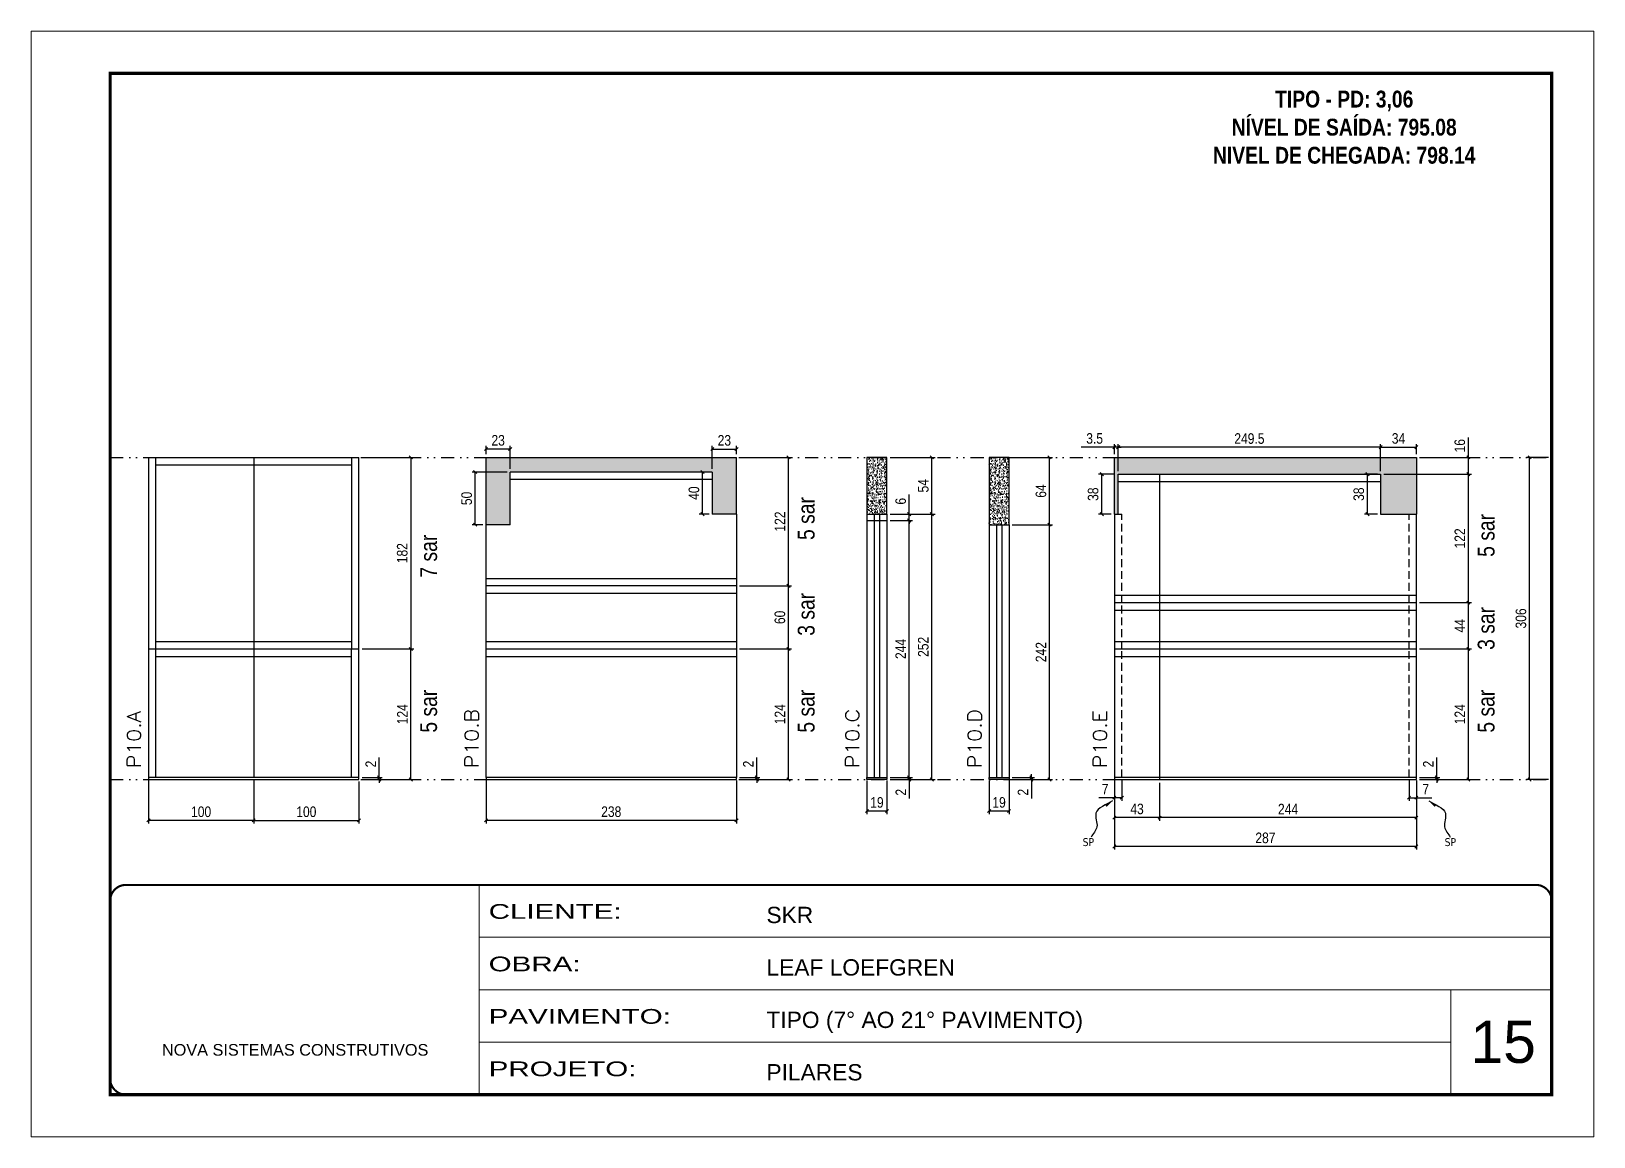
# Model space of a CAD drawing. Extents: x 14400 to 27878, y -21631 to 6985.
# Drawn here: x 17597 to 19082, y 2489 to 3539 of the extents above; entities that cross this region are included whole.
import ezdxf

# ---------------------------------------------------------------- set-up
doc = ezdxf.new("R2010")
doc.units = 0
for name, pattern in [('CONTINUO', [0]), ('DASHED', [0.75, 0.5, -0.25]), ('DIVIDE2', [0.625, 0.25, -0.125, 0, -0.125, 0, -0.125]), ('HIDDEN', [0.375, 0.25, -0.125])]:
    doc.linetypes.add(name, pattern=pattern)
for name, color, linetype, lineweight in [('CARIMBO', 255, 'Continuous', 9), ('Folhas', 255, 'Continuous', 9), ('SARRAFO DE PRESSAO', 251, 'DASHED', 9), ('Texto Seção', 7, 'Continuous', 15)]:
    doc.layers.add(name, color=color, linetype=linetype, lineweight=lineweight)
for name, color, linetype in [('COTA', 241, 'Continuous'), ('NOMENCLATURA', 7, 'Continuous'), ('Nível', 160, 'Continuous'), ('Painéis', 200, 'Continuous'), ('SARR_2.2x7', 40, 'Continuous'), ('Sarrafo de Pressão', 42, 'HIDDEN'), ('texto', 7, 'Continuous')]:
    doc.layers.add(name, color=color, linetype=linetype)
doc.styles.add('ARIAL', font='arial.ttf')
doc.styles.add('ARIAL_NARROW', font='ARIALN.TTF', dxfattribs={"height": 0.2})
doc.styles.add('COTA TECNICA', font='techl___.ttf', dxfattribs={"height": 10})
doc.styles.add('COTA TECNICA-50', font='techl___.ttf', dxfattribs={"height": 10})
doc.styles.add('REGUA-120', font='ROMANS.shx', dxfattribs={"height": 15})
doc.styles.add('ROMANC', font='techb___.ttf', dxfattribs={"height": 2.5})
doc.styles.get("Standard").update_dxf_attribs({"font": 'arial.ttf'})
doc.styles.add('Tecnologia', font='')
doc.styles.get('Tecnologia').set_extended_font_data('Forgotten Futurist')
doc.dimstyles.new('COTA PAINEL-50', dxfattribs={"dimtxt": 10, "dimasz": 3, "dimexe": 3, "dimexo": 3, "dimgap": 3, "dimtad": 1, "dimdec": 1, "dimzin": 12, "dimdsep": 46, "dimtxsty": 'COTA TECNICA-50', "dimblk1": 'OBLIQUE', "dimblk2": 'OBLIQUE', "dimsah": 1, "dimcen": 0.9, "dimclrd": 4, "dimclre": 4, "dimclrt": 240, "dimadec": 1, "dimazin": 3, "dimtfac": 1, "dimtdec": 1, "dimtmove": 0, "dimatfit": 3, "dimfxl": 1, "dimtolj": 1, "dimtzin": 12, "dimarcsym": 0})
doc.dimstyles.new('PAINEL', dxfattribs={"dimtxt": 10, "dimasz": 3, "dimexe": 3, "dimexo": 3, "dimgap": 3, "dimtad": 1, "dimdec": 1, "dimzin": 12, "dimdsep": 46, "dimtxsty": 'COTA TECNICA', "dimblk1": 'OBLIQUE', "dimblk2": 'OBLIQUE', "dimsah": 1, "dimcen": 0.9, "dimclrd": 4, "dimclre": 4, "dimclrt": 240, "dimadec": 1, "dimazin": 3, "dimtfac": 1, "dimtdec": 1, "dimtmove": 0, "dimatfit": 3, "dimfxl": 1, "dimtolj": 1, "dimtzin": 12, "dimarcsym": 0})
doc.dimstyles.get("Standard").update_dxf_attribs({"dimtxt": 0.18, "dimasz": 0.18, "dimexe": 0.18, "dimexo": 0.0625, "dimgap": 0.09, "dimtad": 0, "dimtih": 1, "dimtoh": 1, "dimdec": 4, "dimzin": 0, "dimdsep": 46, "dimtxsty": 'Standard', "dimcen": 0.09, "dimadec": 0, "dimazin": 0, "dimtfac": 1, "dimtdec": 4, "dimtofl": 0, "dimtmove": 0, "dimatfit": 3, "dimfxl": 1, "dimtolj": 1, "dimtzin": 0, "dimarcsym": 0})

msp = doc.modelspace()

# ---------------------------------------------------------------- texts
at = {"layer": 'CARIMBO', "style": 'ARIAL'}
msp.add_text('15', height=40, dxfattribs=at).set_placement((18964.828, 2559.146))
at = {"layer": 'NOMENCLATURA', "style": 'ARIAL_NARROW'}
for s, p in [('5 sar', (18341.452, 3055.804)), ('5 sar', (18987.663, 3039.804)), ('7 sar', (17982.609, 3020.069)), ('3 sar', (18341.452, 2964.804)), ('3 sar', (18987.663, 2951.424)), ('5 sar', (17982.609, 2872.804)), ('5 sar', (18341.452, 2872.804)), ('5 sar', (18987.663, 2872.804))]:
    msp.add_text(s, height=16, rotation=90, dxfattribs=at).set_placement(p)
at = {"layer": 'NOMENCLATURA', "color": 2, "insert": (18844.806, 3482.587), "char_height": 16, "attachment_point": 2, "style": 'ROMANC'}
msp.add_mtext_dynamic_manual_height_columns('TIPO - PD: 3,06\\PNÍVEL DE SAÍDA: 795.08\\PNIVEL DE CHEGADA: 798.14', width=432.35115, gutter_width=1, heights=[0], dxfattribs=at)
at = {"layer": 'texto', "color": 0, "char_height": 7.5, "attachment_point": 5}
for insert in [(18601.642, 2768.794), (18945.667, 2768.794)]:
    msp.add_mtext('{\\fTahoma|b0|i0|c0|p34;\\C4;SP}', dxfattribs=dict(at, insert=insert))
at = {"layer": 'Texto Seção', "style": 'REGUA-120', "width": 1.1}
for s, p in [('P10.A', (17701.116, 2839.049)), ('P10.B', (18021.96, 2839.049)), ('P10.C', (18383.945, 2839.049)), ('P10.D', (18500.055, 2839.049)), ('P10.E', (18619.17, 2839.049))]:
    msp.add_text(s, height=13, rotation=90, dxfattribs=at).set_placement(p)

# ---------------------------------------------------------------- blocks, each defined once
blk = doc.blocks.new('9999999999')
at = {"color": 30, "linetype": 'CONTINUO'}
for p, q in [((98564.6, 34230.2), (98564.6, 34429.4)), ((98564.6, 34379.6), (99584, 34379.6)), ((98564.6, 34329.8), (99488, 34329.8)), ((99584, 34329.8), (99488, 34329.8)), ((99488, 34329.8), (99488, 34230.2)), ((98564.6, 34280), (99488, 34280))]:
    blk.add_line(p, q, dxfattribs=at)
at = {"color": 30, "linetype": 'CONTINUO', "const_width": 2}
blk.add_lwpolyline([(99584, 34230.2), (99584, 34414.4, 0.414214), (99569, 34429.4), (98229, 34429.4, 0.414214), (98214, 34414.4), (98214, 34245.2, 0.414214), (98229, 34230.2), (99584, 34230.2)], format="xyb", dxfattribs=at)
at = {"layer": 'Folhas'}
blk.add_lwpolyline([(98139, 34190.2), (99624, 34190.2), (99624, 35240.2), (98139, 35240.2)], close=True, dxfattribs=at)
at = {"layer": 'Folhas', "color": 30, "const_width": 3}
blk.add_lwpolyline([(98214, 34230.2), (99584, 34230.2), (99584, 35200.2), (98214, 35200.2)], close=True, dxfattribs=at)
at = {"color": 7, "linetype": 'Continuous', "ltscale": 5, "style": 'ARIAL'}
for s, height, p in [('SKR', 15.48, (98837.7, 34393.1)), ('LEAF LOEFGREN', 15.483, (98837.7, 34343.3)), ('TIPO (7° AO 21° PAVIMENTO)', 15.483, (98837.7, 34293.5)), ('NOVA SISTEMAS CONSTRUTIVOS', 11.059, (98263.2, 34267.2)), ('PILARES', 15.48, (98837.7, 34243.7))]:
    blk.add_text(s, height=height, dxfattribs=at).set_placement(p)
at = {"layer": 'Folhas', "color": 7, "style": 'Tecnologia', "width": 1.5}
for s, p in [('CLIENTE:', (98573.7, 34397.2)), ('OBRA:', (98573.7, 34347.3)), ('PAVIMENTO:', (98573.7, 34297.5)), ('PROJETO:', (98573.7, 34247.7))]:
    blk.add_text(s, height=14, dxfattribs=at).set_placement(p)
blk = doc.blocks.new('_Oblique')
at = {"color": 0, "linetype": 'ByBlock', "lineweight": -2}
blk.add_line((-0.5, -0.5), (0.5, 0.5), dxfattribs=at)
blk = doc.blocks.new('*D1522')
at = {"layer": 'COTA', "color": 4, "lineweight": -2, "transparency": 16777216}
for p, q in [((17708.4, 2827.3), (17708.4, 2786.5)), ((17808.4, 2827.3), (17808.4, 2786.5)), ((17808.4, 2789.5), (17708.4, 2789.5))]:
    blk.add_line(p, q, dxfattribs=at)
at = {"layer": 'Defpoints', "color": 0, "transparency": 16777216}
for p in [(17708.4, 2830.3), (17808.4, 2830.3), (17708.4, 2789.5)]:
    blk.add_point(p, dxfattribs=at)
at = {"layer": 'COTA', "color": 4, "lineweight": -2, "transparency": 16777216, "xscale": 3, "yscale": 3, "zscale": 3, "rotation": 180}
blk.add_blockref('_Oblique', (17708.4, 2789.5), dxfattribs=at)
at = {"layer": 'COTA', "color": 4, "lineweight": -2, "transparency": 16777216, "xscale": 3, "yscale": 3, "zscale": 3}
blk.add_blockref('_Oblique', (17808.4, 2789.5), dxfattribs=at)
at = {"layer": 'COTA', "color": 240, "transparency": 16777216, "insert": (17758.4, 2797.6), "char_height": 10, "attachment_point": 5, "style": 'COTA TECNICA'}
blk.add_mtext('\\A1;100', dxfattribs=at)
blk = doc.blocks.new('*D1523')
at = {"layer": 'COTA', "color": 4, "lineweight": -2, "transparency": 16777216}
for p, q in [((17927.6, 2830.3), (17927.6, 2849.1)), ((17911.4, 2830.3), (17930.6, 2830.3)), ((17911.4, 2828.3), (17930.6, 2828.3)), ((17927.6, 2828.3), (17927.6, 2830.3)), ((17927.6, 2828.3), (17927.6, 2825.3))]:
    blk.add_line(p, q, dxfattribs=at)
at = {"layer": 'Defpoints', "color": 0, "transparency": 16777216}
for p in [(17908.4, 2830.3), (17908.4, 2828.3), (17927.6, 2828.3)]:
    blk.add_point(p, dxfattribs=at)
at = {"layer": 'COTA', "color": 4, "lineweight": -2, "transparency": 16777216, "xscale": 3, "yscale": 3, "zscale": 3}
for p, rotation in [((17927.6, 2830.3), 270), ((17927.6, 2828.3), 90)]:
    blk.add_blockref('_Oblique', p, dxfattribs=dict(at, rotation=rotation))
at = {"layer": 'COTA', "color": 240, "transparency": 16777216, "insert": (17919.6, 2843), "char_height": 10, "attachment_point": 5, "rotation": 90, "style": 'COTA TECNICA-50'}
blk.add_mtext('\\A1;2', dxfattribs=at)
blk = doc.blocks.new('*D1524')
at = {"layer": 'COTA', "color": 4, "linetype": 'ByBlock', "lineweight": -2, "transparency": 16777216}
for p, q in [((17911.4, 2952.3), (17960.7, 2952.3)), ((17957.7, 2828.3), (17957.7, 2952.3)), ((17911.4, 2828.3), (17960.7, 2828.3))]:
    blk.add_line(p, q, dxfattribs=at)
at = {"layer": 'Defpoints', "color": 0, "linetype": 'ByBlock', "transparency": 16777216}
for p in [(17908.4, 2952.3), (17957.7, 2952.3), (17908.4, 2828.3)]:
    blk.add_point(p, dxfattribs=at)
at = {"layer": 'COTA', "color": 4, "linetype": 'ByBlock', "lineweight": -2, "transparency": 16777216, "xscale": 3, "yscale": 3, "zscale": 3}
for p, rotation in [((17957.7, 2952.3), 90), ((17957.7, 2828.3), 270)]:
    blk.add_blockref('_Oblique', p, dxfattribs=dict(at, rotation=rotation))
at = {"layer": 'COTA', "color": 240, "linetype": 'ByBlock', "transparency": 16777216, "insert": (17949.7, 2890.3), "char_height": 10, "attachment_point": 5, "rotation": 90, "style": 'COTA TECNICA'}
blk.add_mtext('\\A1;124', dxfattribs=at)
blk = doc.blocks.new('*D1525')
at = {"layer": 'COTA', "color": 4, "lineweight": -2, "transparency": 16777216}
for p, q in [((18029.2, 2827.3), (18029.2, 2786.5)), ((18267.2, 2827.3), (18267.2, 2786.5)), ((18267.2, 2789.5), (18029.2, 2789.5))]:
    blk.add_line(p, q, dxfattribs=at)
at = {"layer": 'Defpoints', "color": 0, "transparency": 16777216}
for p in [(18029.2, 2830.3), (18267.2, 2830.3), (18029.2, 2789.5)]:
    blk.add_point(p, dxfattribs=at)
at = {"layer": 'COTA', "color": 4, "lineweight": -2, "transparency": 16777216, "xscale": 3, "yscale": 3, "zscale": 3, "rotation": 180}
blk.add_blockref('_Oblique', (18029.2, 2789.5), dxfattribs=at)
at = {"layer": 'COTA', "color": 4, "lineweight": -2, "transparency": 16777216, "xscale": 3, "yscale": 3, "zscale": 3}
blk.add_blockref('_Oblique', (18267.2, 2789.5), dxfattribs=at)
at = {"layer": 'COTA', "color": 240, "transparency": 16777216, "insert": (18148.2, 2797.7), "char_height": 10, "attachment_point": 5, "style": 'COTA TECNICA'}
blk.add_mtext('\\A1;238', dxfattribs=at)
blk = doc.blocks.new('*D1526')
at = {"layer": 'COTA', "color": 4, "lineweight": -2, "transparency": 16777216}
for p, q in [((18286.5, 2830.3), (18286.5, 2849.1)), ((18270.2, 2830.3), (18289.5, 2830.3)), ((18270.2, 2828.3), (18289.5, 2828.3)), ((18286.5, 2828.3), (18286.5, 2830.3)), ((18286.5, 2828.3), (18286.5, 2825.3))]:
    blk.add_line(p, q, dxfattribs=at)
at = {"layer": 'Defpoints', "color": 0, "transparency": 16777216}
for p in [(18267.2, 2830.3), (18267.2, 2828.3), (18286.5, 2828.3)]:
    blk.add_point(p, dxfattribs=at)
at = {"layer": 'COTA', "color": 4, "lineweight": -2, "transparency": 16777216, "xscale": 3, "yscale": 3, "zscale": 3}
for p, rotation in [((18286.5, 2830.3), 270), ((18286.5, 2828.3), 90)]:
    blk.add_blockref('_Oblique', p, dxfattribs=dict(at, rotation=rotation))
at = {"layer": 'COTA', "color": 240, "transparency": 16777216, "insert": (18278.5, 2843), "char_height": 10, "attachment_point": 5, "rotation": 90, "style": 'COTA TECNICA-50'}
blk.add_mtext('\\A1;2', dxfattribs=at)
blk = doc.blocks.new('*D1527')
at = {"layer": 'COTA', "color": 4, "linetype": 'ByBlock', "lineweight": -2, "transparency": 16777216}
for p, q in [((18270.2, 2952.3), (18319.6, 2952.3)), ((18316.6, 2828.3), (18316.6, 2952.3)), ((18270.2, 2828.3), (18319.6, 2828.3))]:
    blk.add_line(p, q, dxfattribs=at)
at = {"layer": 'Defpoints', "color": 0, "linetype": 'ByBlock', "transparency": 16777216}
for p in [(18267.2, 2952.3), (18316.6, 2952.3), (18267.2, 2828.3)]:
    blk.add_point(p, dxfattribs=at)
at = {"layer": 'COTA', "color": 4, "linetype": 'ByBlock', "lineweight": -2, "transparency": 16777216, "xscale": 3, "yscale": 3, "zscale": 3}
for p, rotation in [((18316.6, 2952.3), 90), ((18316.6, 2828.3), 270)]:
    blk.add_blockref('_Oblique', p, dxfattribs=dict(at, rotation=rotation))
at = {"layer": 'COTA', "color": 240, "linetype": 'ByBlock', "transparency": 16777216, "insert": (18308.5, 2890.3), "char_height": 10, "attachment_point": 5, "rotation": 90, "style": 'COTA TECNICA'}
blk.add_mtext('\\A1;124', dxfattribs=at)
blk = doc.blocks.new('*D1528')
at = {"layer": 'COTA', "color": 4, "lineweight": -2, "transparency": 16777216}
for p, q in [((17808.4, 2827.3), (17808.4, 2786.5)), ((17908.4, 2826.3), (17908.4, 2786.5)), ((17808.4, 2789.5), (17908.4, 2789.5))]:
    blk.add_line(p, q, dxfattribs=at)
at = {"layer": 'Defpoints', "color": 0, "transparency": 16777216}
for p in [(17808.4, 2830.3), (17908.4, 2829.3), (17908.4, 2789.5)]:
    blk.add_point(p, dxfattribs=at)
at = {"layer": 'COTA', "color": 4, "lineweight": -2, "transparency": 16777216, "xscale": 3, "yscale": 3, "zscale": 3, "rotation": 180}
blk.add_blockref('_Oblique', (17808.4, 2789.5), dxfattribs=at)
at = {"layer": 'COTA', "color": 4, "lineweight": -2, "transparency": 16777216, "xscale": 3, "yscale": 3, "zscale": 3}
blk.add_blockref('_Oblique', (17908.4, 2789.5), dxfattribs=at)
at = {"layer": 'COTA', "color": 240, "transparency": 16777216, "insert": (17858.4, 2797.6), "char_height": 10, "attachment_point": 5, "style": 'COTA TECNICA'}
blk.add_mtext('\\A1;100', dxfattribs=at)
blk = doc.blocks.new('*D1529')
at = {"layer": 'COTA', "color": 4, "lineweight": -2, "transparency": 16777216}
for p, q in [((17911.4, 3134.3), (17960.7, 3134.3)), ((17957.7, 3134.3), (17957.7, 2952.3)), ((17911.4, 2952.3), (17960.7, 2952.3))]:
    blk.add_line(p, q, dxfattribs=at)
at = {"layer": 'Defpoints', "color": 0, "transparency": 16777216}
for p in [(17908.4, 3134.3), (17908.4, 2952.3), (17957.7, 2952.3)]:
    blk.add_point(p, dxfattribs=at)
at = {"layer": 'COTA', "color": 4, "lineweight": -2, "transparency": 16777216, "xscale": 3, "yscale": 3, "zscale": 3}
for p, rotation in [((17957.7, 3134.3), 90), ((17957.7, 2952.3), 270)]:
    blk.add_blockref('_Oblique', p, dxfattribs=dict(at, rotation=rotation))
at = {"layer": 'COTA', "color": 240, "transparency": 16777216, "insert": (17949.6, 3043.3), "char_height": 10, "attachment_point": 5, "rotation": 90, "style": 'COTA TECNICA'}
blk.add_mtext('\\A1;182', dxfattribs=at)
blk = doc.blocks.new('*D1530')
at = {"layer": 'COTA', "color": 4, "lineweight": -2, "transparency": 16777216}
for p, q in [((18626.4, 2827.3), (18626.4, 2761.7)), ((18913.4, 2827.3), (18913.4, 2761.7)), ((18913.4, 2764.7), (18626.4, 2764.7))]:
    blk.add_line(p, q, dxfattribs=at)
at = {"layer": 'Defpoints', "color": 0, "transparency": 16777216}
for p in [(18626.4, 2830.3), (18913.4, 2830.3), (18626.4, 2764.7)]:
    blk.add_point(p, dxfattribs=at)
at = {"layer": 'COTA', "color": 4, "lineweight": -2, "transparency": 16777216, "xscale": 3, "yscale": 3, "zscale": 3, "rotation": 180}
blk.add_blockref('_Oblique', (18626.4, 2764.7), dxfattribs=at)
at = {"layer": 'COTA', "color": 4, "lineweight": -2, "transparency": 16777216, "xscale": 3, "yscale": 3, "zscale": 3}
blk.add_blockref('_Oblique', (18913.4, 2764.7), dxfattribs=at)
at = {"layer": 'COTA', "color": 240, "transparency": 16777216, "insert": (18769.9, 2772.8), "char_height": 10, "attachment_point": 5, "style": 'COTA TECNICA'}
blk.add_mtext('\\A1;287', dxfattribs=at)
blk = doc.blocks.new('*D1531')
at = {"layer": 'COTA', "color": 4, "lineweight": -2, "transparency": 16777216}
for p, q in [((18906.4, 2827.3), (18906.4, 2808)), ((18913.4, 2825.3), (18913.4, 2808)), ((18906.4, 2811), (18913.4, 2811)), ((18913.4, 2811), (18928.2, 2811))]:
    blk.add_line(p, q, dxfattribs=at)
at = {"layer": 'Defpoints', "color": 0, "transparency": 16777216}
for p in [(18906.4, 2830.3), (18913.4, 2828.3), (18913.4, 2811)]:
    blk.add_point(p, dxfattribs=at)
at = {"layer": 'COTA', "color": 4, "lineweight": -2, "transparency": 16777216, "xscale": 3, "yscale": 3, "zscale": 3, "rotation": 180}
blk.add_blockref('_Oblique', (18906.4, 2811), dxfattribs=at)
at = {"layer": 'COTA', "color": 4, "lineweight": -2, "transparency": 16777216, "xscale": 3, "yscale": 3, "zscale": 3}
blk.add_blockref('_Oblique', (18913.4, 2811), dxfattribs=at)
at = {"layer": 'COTA', "color": 240, "transparency": 16777216, "insert": (18922.3, 2819.1), "char_height": 10, "attachment_point": 5, "style": 'COTA TECNICA-50'}
blk.add_mtext('\\A1;7', dxfattribs=at)
blk = doc.blocks.new('*D1532')
at = {"layer": 'COTA', "color": 4, "lineweight": -2, "transparency": 16777216}
for p, q in [((18626.4, 2825.3), (18626.4, 2808)), ((18633.4, 2827.3), (18633.4, 2808)), ((18626.4, 2811), (18611.7, 2811)), ((18633.4, 2811), (18626.4, 2811))]:
    blk.add_line(p, q, dxfattribs=at)
at = {"layer": 'Defpoints', "color": 0, "transparency": 16777216}
for p in [(18626.4, 2828.3), (18633.4, 2830.3), (18626.4, 2811)]:
    blk.add_point(p, dxfattribs=at)
at = {"layer": 'COTA', "color": 4, "lineweight": -2, "transparency": 16777216, "xscale": 3, "yscale": 3, "zscale": 3, "rotation": 180}
blk.add_blockref('_Oblique', (18626.4, 2811), dxfattribs=at)
at = {"layer": 'COTA', "color": 4, "lineweight": -2, "transparency": 16777216, "xscale": 3, "yscale": 3, "zscale": 3}
blk.add_blockref('_Oblique', (18633.4, 2811), dxfattribs=at)
at = {"layer": 'COTA', "color": 240, "transparency": 16777216, "insert": (18617.6, 2819.1), "char_height": 10, "attachment_point": 5, "style": 'COTA TECNICA-50'}
blk.add_mtext('\\A1;7', dxfattribs=at)
blk = doc.blocks.new('*D1533')
at = {"layer": 'COTA', "color": 4, "lineweight": -2, "transparency": 16777216}
for p, q in [((18932.7, 2830.3), (18932.7, 2849.1)), ((18916.4, 2830.3), (18935.7, 2830.3)), ((18916.4, 2828.3), (18935.7, 2828.3)), ((18932.7, 2828.3), (18932.7, 2830.3)), ((18932.7, 2828.3), (18932.7, 2825.3))]:
    blk.add_line(p, q, dxfattribs=at)
at = {"layer": 'Defpoints', "color": 0, "transparency": 16777216}
for p in [(18913.4, 2830.3), (18913.4, 2828.3), (18932.7, 2828.3)]:
    blk.add_point(p, dxfattribs=at)
at = {"layer": 'COTA', "color": 4, "lineweight": -2, "transparency": 16777216, "xscale": 3, "yscale": 3, "zscale": 3}
for p, rotation in [((18932.7, 2830.3), 270), ((18932.7, 2828.3), 90)]:
    blk.add_blockref('_Oblique', p, dxfattribs=dict(at, rotation=rotation))
at = {"layer": 'COTA', "color": 240, "transparency": 16777216, "insert": (18924.7, 2843), "char_height": 10, "attachment_point": 5, "rotation": 90, "style": 'COTA TECNICA-50'}
blk.add_mtext('\\A1;2', dxfattribs=at)
blk = doc.blocks.new('*D1534')
at = {"layer": 'COTA', "color": 4, "linetype": 'ByBlock', "lineweight": -2, "transparency": 16777216}
for p, q in [((18916.4, 2952.3), (18965.8, 2952.3)), ((18962.8, 2828.3), (18962.8, 2952.3)), ((18916.4, 2828.3), (18965.8, 2828.3))]:
    blk.add_line(p, q, dxfattribs=at)
at = {"layer": 'Defpoints', "color": 0, "linetype": 'ByBlock', "transparency": 16777216}
for p in [(18913.4, 2952.3), (18962.8, 2952.3), (18913.4, 2828.3)]:
    blk.add_point(p, dxfattribs=at)
at = {"layer": 'COTA', "color": 4, "linetype": 'ByBlock', "lineweight": -2, "transparency": 16777216, "xscale": 3, "yscale": 3, "zscale": 3}
for p, rotation in [((18962.8, 2952.3), 90), ((18962.8, 2828.3), 270)]:
    blk.add_blockref('_Oblique', p, dxfattribs=dict(at, rotation=rotation))
at = {"layer": 'COTA', "color": 240, "linetype": 'ByBlock', "transparency": 16777216, "insert": (18954.7, 2890.3), "char_height": 10, "attachment_point": 5, "rotation": 90, "style": 'COTA TECNICA'}
blk.add_mtext('\\A1;124', dxfattribs=at)
blk = doc.blocks.new('*D1535')
at = {"layer": 'COTA', "color": 4, "lineweight": -2, "transparency": 16777216}
for p, q in [((18626.4, 2825.3), (18626.4, 2789.1)), ((18669.4, 2825.3), (18669.4, 2789.1)), ((18669.4, 2792.1), (18626.4, 2792.1))]:
    blk.add_line(p, q, dxfattribs=at)
at = {"layer": 'Defpoints', "color": 0, "transparency": 16777216}
for p in [(18626.4, 2828.3), (18669.4, 2828.3), (18626.4, 2792.1)]:
    blk.add_point(p, dxfattribs=at)
at = {"layer": 'COTA', "color": 4, "lineweight": -2, "transparency": 16777216, "xscale": 3, "yscale": 3, "zscale": 3, "rotation": 180}
blk.add_blockref('_Oblique', (18626.4, 2792.1), dxfattribs=at)
at = {"layer": 'COTA', "color": 4, "lineweight": -2, "transparency": 16777216, "xscale": 3, "yscale": 3, "zscale": 3}
blk.add_blockref('_Oblique', (18669.4, 2792.1), dxfattribs=at)
at = {"layer": 'COTA', "color": 240, "transparency": 16777216, "insert": (18647.9, 2800.3), "char_height": 10, "attachment_point": 5, "style": 'COTA TECNICA'}
blk.add_mtext('\\A1;43', dxfattribs=at)
blk = doc.blocks.new('*D1536')
at = {"layer": 'COTA', "color": 4, "lineweight": -2, "transparency": 16777216}
for p, q in [((18669.4, 2825.3), (18669.4, 2789.1)), ((18913.4, 2825.3), (18913.4, 2789.1)), ((18913.4, 2792.1), (18669.4, 2792.1))]:
    blk.add_line(p, q, dxfattribs=at)
at = {"layer": 'Defpoints', "color": 0, "transparency": 16777216}
for p in [(18669.4, 2828.3), (18913.4, 2828.3), (18669.4, 2792.1)]:
    blk.add_point(p, dxfattribs=at)
at = {"layer": 'COTA', "color": 4, "lineweight": -2, "transparency": 16777216, "xscale": 3, "yscale": 3, "zscale": 3, "rotation": 180}
blk.add_blockref('_Oblique', (18669.4, 2792.1), dxfattribs=at)
at = {"layer": 'COTA', "color": 4, "lineweight": -2, "transparency": 16777216, "xscale": 3, "yscale": 3, "zscale": 3}
blk.add_blockref('_Oblique', (18913.4, 2792.1), dxfattribs=at)
at = {"layer": 'COTA', "color": 240, "transparency": 16777216, "insert": (18791.4, 2800.2), "char_height": 10, "attachment_point": 5, "style": 'COTA TECNICA'}
blk.add_mtext('\\A1;244', dxfattribs=at)
blk = doc.blocks.new('*D1543')
at = {"layer": 'COTA', "color": 4, "lineweight": -2, "transparency": 16777216}
for p, q in [((18270.2, 3012.3), (18319.6, 3012.3)), ((18316.6, 2952.3), (18316.6, 3012.3)), ((18270.2, 2952.3), (18319.6, 2952.3))]:
    blk.add_line(p, q, dxfattribs=at)
at = {"layer": 'Defpoints', "color": 0, "transparency": 16777216}
for p in [(18267.2, 3012.3), (18316.6, 3012.3), (18267.2, 2952.3)]:
    blk.add_point(p, dxfattribs=at)
at = {"layer": 'COTA', "color": 4, "lineweight": -2, "transparency": 16777216, "xscale": 3, "yscale": 3, "zscale": 3}
for p, rotation in [((18316.6, 3012.3), 90), ((18316.6, 2952.3), 270)]:
    blk.add_blockref('_Oblique', p, dxfattribs=dict(at, rotation=rotation))
at = {"layer": 'COTA', "color": 240, "transparency": 16777216, "insert": (18308.5, 2982.3), "char_height": 10, "attachment_point": 5, "rotation": 90, "style": 'COTA TECNICA'}
blk.add_mtext('\\A1;60', dxfattribs=at)
blk = doc.blocks.new('*D1544')
at = {"layer": 'COTA', "color": 4, "lineweight": -2, "transparency": 16777216}
for p, q in [((18270.2, 3134.3), (18319.6, 3134.3)), ((18316.6, 3012.3), (18316.6, 3134.3)), ((18270.2, 3012.3), (18319.6, 3012.3))]:
    blk.add_line(p, q, dxfattribs=at)
at = {"layer": 'Defpoints', "color": 0, "transparency": 16777216}
for p in [(18267.2, 3134.3), (18316.6, 3134.3), (18267.2, 3012.3)]:
    blk.add_point(p, dxfattribs=at)
at = {"layer": 'COTA', "color": 4, "lineweight": -2, "transparency": 16777216, "xscale": 3, "yscale": 3, "zscale": 3}
for p, rotation in [((18316.6, 3134.3), 90), ((18316.6, 3012.3), 270)]:
    blk.add_blockref('_Oblique', p, dxfattribs=dict(at, rotation=rotation))
at = {"layer": 'COTA', "color": 240, "transparency": 16777216, "insert": (18308.5, 3073.3), "char_height": 10, "attachment_point": 5, "rotation": 90, "style": 'COTA TECNICA'}
blk.add_mtext('\\A1;122', dxfattribs=at)
blk = doc.blocks.new('*D1537')
at = {"layer": 'COTA', "color": 4, "lineweight": -2, "transparency": 16777216}
for p, q in [((18391.2, 2827.3), (18391.2, 2795.4)), ((18410.2, 2827.3), (18410.2, 2795.4)), ((18391.2, 2798.4), (18410.2, 2798.4))]:
    blk.add_line(p, q, dxfattribs=at)
at = {"layer": 'Defpoints', "color": 0, "transparency": 16777216}
for p in [(18391.2, 2830.3), (18410.2, 2830.3), (18410.2, 2798.4)]:
    blk.add_point(p, dxfattribs=at)
at = {"layer": 'COTA', "color": 4, "lineweight": -2, "transparency": 16777216, "xscale": 3, "yscale": 3, "zscale": 3, "rotation": 180}
blk.add_blockref('_Oblique', (18391.2, 2798.4), dxfattribs=at)
at = {"layer": 'COTA', "color": 4, "lineweight": -2, "transparency": 16777216, "xscale": 3, "yscale": 3, "zscale": 3}
blk.add_blockref('_Oblique', (18410.2, 2798.4), dxfattribs=at)
at = {"layer": 'COTA', "color": 240, "transparency": 16777216, "insert": (18400.7, 2806.5), "char_height": 10, "attachment_point": 5, "style": 'COTA TECNICA'}
blk.add_mtext('\\A1;19', dxfattribs=at)
blk = doc.blocks.new('*D1538')
at = {"layer": 'COTA', "color": 4, "lineweight": -2, "transparency": 16777216}
for p, q in [((18413.2, 2830.3), (18434.4, 2830.3)), ((18413.2, 2828.3), (18434.4, 2828.3)), ((18431.4, 2830.3), (18431.4, 2833.3)), ((18431.4, 2830.3), (18431.4, 2828.3)), ((18431.4, 2828.3), (18431.4, 2810.2))]:
    blk.add_line(p, q, dxfattribs=at)
at = {"layer": 'Defpoints', "color": 0, "transparency": 16777216}
for p in [(18410.2, 2830.3), (18410.2, 2828.3), (18431.4, 2830.3)]:
    blk.add_point(p, dxfattribs=at)
at = {"layer": 'COTA', "color": 4, "lineweight": -2, "transparency": 16777216, "xscale": 3, "yscale": 3, "zscale": 3}
for p, rotation in [((18431.4, 2830.3), 270), ((18431.4, 2828.3), 90)]:
    blk.add_blockref('_Oblique', p, dxfattribs=dict(at, rotation=rotation))
at = {"layer": 'COTA', "color": 240, "transparency": 16777216, "insert": (18423.4, 2816.2), "char_height": 10, "attachment_point": 5, "rotation": 90, "style": 'COTA TECNICA-50'}
blk.add_mtext('\\A1;2', dxfattribs=at)
blk = doc.blocks.new('*D1539')
at = {"layer": 'COTA', "color": 4, "lineweight": -2, "transparency": 16777216}
for p, q in [((18413.2, 3080.3), (18455.9, 3080.3)), ((18452.9, 2828.3), (18452.9, 3080.3)), ((18413.2, 2828.3), (18455.9, 2828.3))]:
    blk.add_line(p, q, dxfattribs=at)
at = {"layer": 'Defpoints', "color": 0, "transparency": 16777216}
for p in [(18410.2, 3080.3), (18452.9, 3080.3), (18410.2, 2828.3)]:
    blk.add_point(p, dxfattribs=at)
at = {"layer": 'COTA', "color": 4, "lineweight": -2, "transparency": 16777216, "xscale": 3, "yscale": 3, "zscale": 3}
for p, rotation in [((18452.9, 3080.3), 90), ((18452.9, 2828.3), 270)]:
    blk.add_blockref('_Oblique', p, dxfattribs=dict(at, rotation=rotation))
at = {"layer": 'COTA', "color": 240, "transparency": 16777216, "insert": (18444.8, 2954.3), "char_height": 10, "attachment_point": 5, "rotation": 90, "style": 'COTA TECNICA-50'}
blk.add_mtext('\\A1;252', dxfattribs=at)
blk = doc.blocks.new('*D1545')
at = {"layer": 'COTA', "color": 4, "lineweight": -2, "transparency": 16777216}
for p, q in [((18413.2, 3134.3), (18455.9, 3134.3)), ((18452.9, 3080.3), (18452.9, 3134.3)), ((18413.2, 3080.3), (18455.9, 3080.3))]:
    blk.add_line(p, q, dxfattribs=at)
at = {"layer": 'Defpoints', "color": 0, "transparency": 16777216}
for p in [(18410.2, 3134.3), (18452.9, 3134.3), (18410.2, 3080.3)]:
    blk.add_point(p, dxfattribs=at)
at = {"layer": 'COTA', "color": 4, "lineweight": -2, "transparency": 16777216, "xscale": 3, "yscale": 3, "zscale": 3}
for p, rotation in [((18452.9, 3134.3), 90), ((18452.9, 3080.3), 270)]:
    blk.add_blockref('_Oblique', p, dxfattribs=dict(at, rotation=rotation))
at = {"layer": 'COTA', "color": 240, "transparency": 16777216, "insert": (18444.8, 3107.3), "char_height": 10, "attachment_point": 5, "rotation": 90, "style": 'COTA TECNICA'}
blk.add_mtext('\\A1;54', dxfattribs=at)
blk = doc.blocks.new('*D1540')
at = {"layer": 'COTA', "color": 4, "lineweight": -2, "transparency": 16777216}
for p, q in [((19039, 3134.3), (19018, 3134.3)), ((19021, 2828.3), (19021, 3134.3)), ((19039, 2828.3), (19018, 2828.3))]:
    blk.add_line(p, q, dxfattribs=at)
at = {"layer": 'Defpoints', "color": 0, "transparency": 16777216}
for p in [(19021, 3134.3), (19042, 3134.3), (19042, 2828.3)]:
    blk.add_point(p, dxfattribs=at)
at = {"layer": 'COTA', "color": 4, "lineweight": -2, "transparency": 16777216, "xscale": 3, "yscale": 3, "zscale": 3}
for p, rotation in [((19021, 3134.3), 90), ((19021, 2828.3), 270)]:
    blk.add_blockref('_Oblique', p, dxfattribs=dict(at, rotation=rotation))
at = {"layer": 'COTA', "color": 240, "transparency": 16777216, "insert": (19012.8, 2981.3), "char_height": 10, "attachment_point": 5, "rotation": 90, "style": 'COTA TECNICA'}
blk.add_mtext('\\A1;306', dxfattribs=at)
blk = doc.blocks.new('*D1541')
at = {"layer": 'COTA', "color": 4, "lineweight": -2, "transparency": 16777216}
for p, q in [((18882.4, 3118.3), (18965.8, 3118.3)), ((18962.8, 2996.3), (18962.8, 3118.3)), ((18916.4, 2996.3), (18965.8, 2996.3))]:
    blk.add_line(p, q, dxfattribs=at)
at = {"layer": 'Defpoints', "color": 0, "transparency": 16777216}
for p in [(18879.4, 3118.3), (18962.8, 3118.3), (18913.4, 2996.3)]:
    blk.add_point(p, dxfattribs=at)
at = {"layer": 'COTA', "color": 4, "lineweight": -2, "transparency": 16777216, "xscale": 3, "yscale": 3, "zscale": 3}
for p, rotation in [((18962.8, 3118.3), 90), ((18962.8, 2996.3), 270)]:
    blk.add_blockref('_Oblique', p, dxfattribs=dict(at, rotation=rotation))
at = {"layer": 'COTA', "color": 240, "transparency": 16777216, "insert": (18954.7, 3057.3), "char_height": 10, "attachment_point": 5, "rotation": 90, "style": 'COTA TECNICA'}
blk.add_mtext('\\A1;122', dxfattribs=at)
blk = doc.blocks.new('*D1542')
at = {"layer": 'COTA', "color": 4, "lineweight": -2, "transparency": 16777216}
for p, q in [((18962.8, 3134.3), (18962.8, 3153.3)), ((18916.4, 3134.3), (18965.8, 3134.3)), ((18962.8, 3118.3), (18962.8, 3134.3)), ((18882.4, 3118.3), (18965.8, 3118.3))]:
    blk.add_line(p, q, dxfattribs=at)
at = {"layer": 'Defpoints', "color": 0, "transparency": 16777216}
for p in [(18913.4, 3134.3), (18962.8, 3134.3), (18879.4, 3118.3)]:
    blk.add_point(p, dxfattribs=at)
at = {"layer": 'COTA', "color": 4, "lineweight": -2, "transparency": 16777216, "xscale": 3, "yscale": 3, "zscale": 3}
for p, rotation in [((18962.8, 3134.3), 90), ((18962.8, 3118.3), 270)]:
    blk.add_blockref('_Oblique', p, dxfattribs=dict(at, rotation=rotation))
at = {"layer": 'COTA', "color": 240, "transparency": 16777216, "insert": (18954.7, 3145.3), "char_height": 10, "attachment_point": 5, "rotation": 90, "style": 'COTA TECNICA'}
blk.add_mtext('\\A1;16', dxfattribs=at)
blk = doc.blocks.new('*D1546')
at = {"color": 4, "lineweight": -2, "transparency": 16777216}
for p, q in [((18049.2, 3120.3), (18015.9, 3120.3)), ((18018.9, 3070.3), (18018.9, 3120.3)), ((18026.2, 3070.3), (18015.9, 3070.3))]:
    blk.add_line(p, q, dxfattribs=at)
at = {"layer": 'Defpoints', "color": 0, "transparency": 16777216}
for p in [(18018.9, 3120.3), (18052.2, 3120.3), (18029.2, 3070.3)]:
    blk.add_point(p, dxfattribs=at)
at = {"color": 4, "lineweight": -2, "transparency": 16777216, "xscale": 3, "yscale": 3, "zscale": 3}
for p, rotation in [((18018.9, 3120.3), 90), ((18018.9, 3070.3), 270)]:
    blk.add_blockref('_Oblique', p, dxfattribs=dict(at, rotation=rotation))
at = {"color": 240, "transparency": 16777216, "insert": (18010.8, 3095.3), "char_height": 10, "attachment_point": 5, "rotation": 90, "style": 'COTA TECNICA'}
blk.add_mtext('\\A1;50', dxfattribs=at)
blk = doc.blocks.new('*D1547')
at = {"color": 4, "lineweight": -2, "transparency": 16777216}
for p, q in [((18029.2, 3137.3), (18029.2, 3145.2)), ((18052.2, 3142.2), (18029.2, 3142.2)), ((18052.2, 3123.3), (18052.2, 3145.2))]:
    blk.add_line(p, q, dxfattribs=at)
at = {"layer": 'Defpoints', "color": 0, "transparency": 16777216}
for p in [(18029.2, 3142.2), (18029.2, 3134.3), (18052.2, 3120.3)]:
    blk.add_point(p, dxfattribs=at)
at = {"color": 4, "lineweight": -2, "transparency": 16777216, "xscale": 3, "yscale": 3, "zscale": 3, "rotation": 180}
blk.add_blockref('_Oblique', (18029.2, 3142.2), dxfattribs=at)
at = {"color": 4, "lineweight": -2, "transparency": 16777216, "xscale": 3, "yscale": 3, "zscale": 3}
blk.add_blockref('_Oblique', (18052.2, 3142.2), dxfattribs=at)
at = {"color": 240, "transparency": 16777216, "insert": (18040.7, 3150.4), "char_height": 10, "attachment_point": 5, "style": 'COTA TECNICA'}
blk.add_mtext('\\A1;23', dxfattribs=at)
blk = doc.blocks.new('*D1548')
at = {"color": 4, "lineweight": -2, "transparency": 16777216}
for p, q in [((18244.2, 3123.3), (18244.2, 3145.2)), ((18244.2, 3142.2), (18267.2, 3142.2)), ((18267.2, 3137.3), (18267.2, 3145.2))]:
    blk.add_line(p, q, dxfattribs=at)
at = {"layer": 'Defpoints', "color": 0, "transparency": 16777216}
for p in [(18267.2, 3142.2), (18267.2, 3134.3), (18244.2, 3120.3)]:
    blk.add_point(p, dxfattribs=at)
at = {"color": 4, "lineweight": -2, "transparency": 16777216, "xscale": 3, "yscale": 3, "zscale": 3, "rotation": 180}
blk.add_blockref('_Oblique', (18244.2, 3142.2), dxfattribs=at)
at = {"color": 4, "lineweight": -2, "transparency": 16777216, "xscale": 3, "yscale": 3, "zscale": 3}
blk.add_blockref('_Oblique', (18267.2, 3142.2), dxfattribs=at)
at = {"color": 240, "transparency": 16777216, "insert": (18255.7, 3150.4), "char_height": 10, "attachment_point": 5, "style": 'COTA TECNICA'}
blk.add_mtext('\\A1;23', dxfattribs=at)
blk = doc.blocks.new('*D1549')
at = {"color": 4, "lineweight": -2, "transparency": 16777216}
for p, q in [((18241.2, 3120.3), (18231.9, 3120.3)), ((18234.9, 3080.3), (18234.9, 3120.3)), ((18241.2, 3080.3), (18231.9, 3080.3))]:
    blk.add_line(p, q, dxfattribs=at)
at = {"layer": 'Defpoints', "color": 0, "transparency": 16777216}
for p in [(18234.9, 3120.3), (18244.2, 3120.3), (18244.2, 3080.3)]:
    blk.add_point(p, dxfattribs=at)
at = {"color": 4, "lineweight": -2, "transparency": 16777216, "xscale": 3, "yscale": 3, "zscale": 3}
for p, rotation in [((18234.9, 3120.3), 90), ((18234.9, 3080.3), 270)]:
    blk.add_blockref('_Oblique', p, dxfattribs=dict(at, rotation=rotation))
at = {"color": 240, "transparency": 16777216, "insert": (18226.8, 3100.3), "char_height": 10, "attachment_point": 5, "rotation": 90, "style": 'COTA TECNICA'}
blk.add_mtext('\\A1;40', dxfattribs=at)
blk = doc.blocks.new('*D1552')
at = {"layer": 'COTA', "color": 4, "lineweight": -2, "transparency": 16777216}
for p, q in [((18507.3, 2827.3), (18507.3, 2795.4)), ((18526.3, 2827.3), (18526.3, 2795.4)), ((18507.3, 2798.4), (18526.3, 2798.4))]:
    blk.add_line(p, q, dxfattribs=at)
at = {"layer": 'Defpoints', "color": 0, "transparency": 16777216}
for p in [(18507.3, 2830.3), (18526.3, 2830.3), (18526.3, 2798.4)]:
    blk.add_point(p, dxfattribs=at)
at = {"layer": 'COTA', "color": 4, "lineweight": -2, "transparency": 16777216, "xscale": 3, "yscale": 3, "zscale": 3, "rotation": 180}
blk.add_blockref('_Oblique', (18507.3, 2798.4), dxfattribs=at)
at = {"layer": 'COTA', "color": 4, "lineweight": -2, "transparency": 16777216, "xscale": 3, "yscale": 3, "zscale": 3}
blk.add_blockref('_Oblique', (18526.3, 2798.4), dxfattribs=at)
at = {"layer": 'COTA', "color": 240, "transparency": 16777216, "insert": (18516.8, 2806.5), "char_height": 10, "attachment_point": 5, "style": 'COTA TECNICA'}
blk.add_mtext('\\A1;19', dxfattribs=at)
blk = doc.blocks.new('*D1553')
at = {"layer": 'COTA', "color": 4, "lineweight": -2, "transparency": 16777216}
for p, q in [((18529.3, 2830.3), (18550.5, 2830.3)), ((18529.3, 2828.3), (18550.5, 2828.3)), ((18547.5, 2830.3), (18547.5, 2833.3)), ((18547.5, 2830.3), (18547.5, 2828.3)), ((18547.5, 2828.3), (18547.5, 2810.2))]:
    blk.add_line(p, q, dxfattribs=at)
at = {"layer": 'Defpoints', "color": 0, "transparency": 16777216}
for p in [(18526.3, 2830.3), (18526.3, 2828.3), (18547.5, 2830.3)]:
    blk.add_point(p, dxfattribs=at)
at = {"layer": 'COTA', "color": 4, "lineweight": -2, "transparency": 16777216, "xscale": 3, "yscale": 3, "zscale": 3}
for p, rotation in [((18547.5, 2830.3), 270), ((18547.5, 2828.3), 90)]:
    blk.add_blockref('_Oblique', p, dxfattribs=dict(at, rotation=rotation))
at = {"layer": 'COTA', "color": 240, "transparency": 16777216, "insert": (18539.5, 2816.2), "char_height": 10, "attachment_point": 5, "rotation": 90, "style": 'COTA TECNICA-50'}
blk.add_mtext('\\A1;2', dxfattribs=at)
blk = doc.blocks.new('*D1554')
at = {"layer": 'COTA', "color": 4, "lineweight": -2, "transparency": 16777216}
for p, q in [((18529.3, 3070.3), (18567.7, 3070.3)), ((18564.7, 2828.3), (18564.7, 3070.3)), ((18529.3, 2828.3), (18567.7, 2828.3))]:
    blk.add_line(p, q, dxfattribs=at)
at = {"layer": 'Defpoints', "color": 0, "transparency": 16777216}
for p in [(18526.3, 3070.3), (18564.7, 3070.3), (18526.3, 2828.3)]:
    blk.add_point(p, dxfattribs=at)
at = {"layer": 'COTA', "color": 4, "lineweight": -2, "transparency": 16777216, "xscale": 3, "yscale": 3, "zscale": 3}
for p, rotation in [((18564.7, 3070.3), 90), ((18564.7, 2828.3), 270)]:
    blk.add_blockref('_Oblique', p, dxfattribs=dict(at, rotation=rotation))
at = {"layer": 'COTA', "color": 240, "transparency": 16777216, "insert": (18556.6, 2949.3), "char_height": 10, "attachment_point": 5, "rotation": 90, "style": 'COTA TECNICA-50'}
blk.add_mtext('\\A1;242', dxfattribs=at)
blk = doc.blocks.new('*D1555')
at = {"layer": 'COTA', "color": 4, "lineweight": -2, "transparency": 16777216}
for p, q in [((18529.3, 3134.3), (18567.7, 3134.3)), ((18564.7, 3070.3), (18564.7, 3134.3)), ((18529.3, 3070.3), (18567.7, 3070.3))]:
    blk.add_line(p, q, dxfattribs=at)
at = {"layer": 'Defpoints', "color": 0, "transparency": 16777216}
for p in [(18526.3, 3134.3), (18564.7, 3134.3), (18526.3, 3070.3)]:
    blk.add_point(p, dxfattribs=at)
at = {"layer": 'COTA', "color": 4, "lineweight": -2, "transparency": 16777216, "xscale": 3, "yscale": 3, "zscale": 3}
for p, rotation in [((18564.7, 3134.3), 90), ((18564.7, 3070.3), 270)]:
    blk.add_blockref('_Oblique', p, dxfattribs=dict(at, rotation=rotation))
at = {"layer": 'COTA', "color": 240, "transparency": 16777216, "insert": (18556.6, 3102.3), "char_height": 10, "attachment_point": 5, "rotation": 90, "style": 'COTA TECNICA'}
blk.add_mtext('\\A1;64', dxfattribs=at)
blk = doc.blocks.new('*D1556')
at = {"color": 4, "lineweight": -2, "transparency": 16777216}
for p, q in [((18413.2, 3074.3), (18434.4, 3074.3)), ((18431.4, 2830.3), (18431.4, 3074.3)), ((18413.2, 2830.3), (18434.4, 2830.3))]:
    blk.add_line(p, q, dxfattribs=at)
at = {"layer": 'Defpoints', "color": 0, "transparency": 16777216}
for p in [(18410.2, 3074.3), (18431.4, 3074.3), (18410.2, 2830.3)]:
    blk.add_point(p, dxfattribs=at)
at = {"color": 4, "lineweight": -2, "transparency": 16777216, "xscale": 3, "yscale": 3, "zscale": 3}
for p, rotation in [((18431.4, 3074.3), 90), ((18431.4, 2830.3), 270)]:
    blk.add_blockref('_Oblique', p, dxfattribs=dict(at, rotation=rotation))
at = {"color": 240, "transparency": 16777216, "insert": (18423.3, 2952.3), "char_height": 10, "attachment_point": 5, "rotation": 90, "style": 'COTA TECNICA'}
blk.add_mtext('\\A1;244', dxfattribs=at)
blk = doc.blocks.new('*D1557')
at = {"color": 4, "lineweight": -2, "transparency": 16777216}
for p, q in [((18431.4, 3080.3), (18431.4, 3099)), ((18413.2, 3080.3), (18434.4, 3080.3)), ((18413.2, 3074.3), (18434.4, 3074.3)), ((18431.4, 3074.3), (18431.4, 3080.3)), ((18431.4, 3074.3), (18431.4, 3071.3))]:
    blk.add_line(p, q, dxfattribs=at)
at = {"layer": 'Defpoints', "color": 0, "transparency": 16777216}
for p in [(18410.2, 3080.3), (18410.2, 3074.3), (18431.4, 3080.3)]:
    blk.add_point(p, dxfattribs=at)
at = {"color": 4, "lineweight": -2, "transparency": 16777216, "xscale": 3, "yscale": 3, "zscale": 3}
for p, rotation in [((18431.4, 3080.3), 270), ((18431.4, 3074.3), 90)]:
    blk.add_blockref('_Oblique', p, dxfattribs=dict(at, rotation=rotation))
at = {"color": 240, "transparency": 16777216, "insert": (18423.3, 3092.6), "char_height": 10, "attachment_point": 5, "rotation": 90, "style": 'COTA TECNICA'}
blk.add_mtext('\\A1;6', dxfattribs=at)
blk = doc.blocks.new('*D2861')
at = {"layer": 'COTA', "color": 4, "lineweight": -2, "transparency": 16777216}
for p, q in [((18916.4, 2996.3), (18965.8, 2996.3)), ((18962.8, 2952.3), (18962.8, 2996.3)), ((18916.4, 2952.3), (18965.8, 2952.3))]:
    blk.add_line(p, q, dxfattribs=at)
at = {"layer": 'Defpoints', "color": 0, "transparency": 16777216}
for p in [(18913.4, 2996.3), (18962.8, 2996.3), (18913.4, 2952.3)]:
    blk.add_point(p, dxfattribs=at)
at = {"layer": 'COTA', "color": 4, "lineweight": -2, "transparency": 16777216, "xscale": 3, "yscale": 3, "zscale": 3}
for p, rotation in [((18962.8, 2996.3), 90), ((18962.8, 2952.3), 270)]:
    blk.add_blockref('_Oblique', p, dxfattribs=dict(at, rotation=rotation))
at = {"layer": 'COTA', "color": 240, "transparency": 16777216, "insert": (18954.7, 2974.3), "char_height": 10, "attachment_point": 5, "rotation": 90, "style": 'COTA TECNICA'}
blk.add_mtext('\\A1;44', dxfattribs=at)
blk = doc.blocks.new('*D2862')
at = {"layer": 'COTA', "color": 4, "lineweight": -2, "transparency": 16777216}
for p, q in [((18626.9, 3118.3), (18611.4, 3118.3)), ((18614.4, 3080.3), (18614.4, 3118.3)), ((18623.4, 3080.3), (18611.4, 3080.3))]:
    blk.add_line(p, q, dxfattribs=at)
at = {"layer": 'Defpoints', "color": 0, "transparency": 16777216}
for p in [(18614.4, 3118.3), (18629.9, 3118.3), (18626.4, 3080.3)]:
    blk.add_point(p, dxfattribs=at)
at = {"layer": 'COTA', "color": 4, "lineweight": -2, "transparency": 16777216, "xscale": 3, "yscale": 3, "zscale": 3}
for p, rotation in [((18614.4, 3118.3), 90), ((18614.4, 3080.3), 270)]:
    blk.add_blockref('_Oblique', p, dxfattribs=dict(at, rotation=rotation))
at = {"layer": 'COTA', "color": 240, "transparency": 16777216, "insert": (18606.2, 3099.3), "char_height": 10, "attachment_point": 5, "rotation": 90, "style": 'COTA TECNICA'}
blk.add_mtext('\\A1;38', dxfattribs=at)
blk = doc.blocks.new('*D2863')
at = {"layer": 'COTA', "color": 4, "lineweight": -2, "transparency": 16777216}
for p, q in [((18626.4, 3143.9), (18594.8, 3143.9)), ((18626.4, 3137.3), (18626.4, 3146.9)), ((18629.9, 3143.9), (18626.4, 3143.9)), ((18629.9, 3121.3), (18629.9, 3146.9)), ((18629.9, 3143.9), (18632.9, 3143.9))]:
    blk.add_line(p, q, dxfattribs=at)
at = {"layer": 'Defpoints', "color": 0, "transparency": 16777216}
for p in [(18626.4, 3143.9), (18626.4, 3134.3), (18629.9, 3118.3)]:
    blk.add_point(p, dxfattribs=at)
at = {"layer": 'COTA', "color": 4, "lineweight": -2, "transparency": 16777216, "xscale": 3, "yscale": 3, "zscale": 3}
blk.add_blockref('_Oblique', (18626.4, 3143.9), dxfattribs=at)
at = {"layer": 'COTA', "color": 4, "lineweight": -2, "transparency": 16777216, "xscale": 3, "yscale": 3, "zscale": 3, "rotation": 180}
blk.add_blockref('_Oblique', (18629.9, 3143.9), dxfattribs=at)
at = {"layer": 'COTA', "color": 240, "transparency": 16777216, "insert": (18607.6, 3152.2), "char_height": 10, "attachment_point": 5, "style": 'COTA TECNICA'}
blk.add_mtext('\\A1;3.5', dxfattribs=at)
blk = doc.blocks.new('*D2864')
at = {"layer": 'COTA', "color": 4, "lineweight": -2, "transparency": 16777216}
for p, q in [((18629.9, 3121.3), (18629.9, 3146.9)), ((18879.4, 3143.9), (18629.9, 3143.9)), ((18879.4, 3121.3), (18879.4, 3146.9))]:
    blk.add_line(p, q, dxfattribs=at)
at = {"layer": 'Defpoints', "color": 0, "transparency": 16777216}
for p in [(18629.9, 3143.9), (18629.9, 3118.3), (18879.4, 3118.3)]:
    blk.add_point(p, dxfattribs=at)
at = {"layer": 'COTA', "color": 4, "lineweight": -2, "transparency": 16777216, "xscale": 3, "yscale": 3, "zscale": 3, "rotation": 180}
blk.add_blockref('_Oblique', (18629.9, 3143.9), dxfattribs=at)
at = {"layer": 'COTA', "color": 4, "lineweight": -2, "transparency": 16777216, "xscale": 3, "yscale": 3, "zscale": 3}
blk.add_blockref('_Oblique', (18879.4, 3143.9), dxfattribs=at)
at = {"layer": 'COTA', "color": 240, "transparency": 16777216, "insert": (18754.7, 3152.1), "char_height": 10, "attachment_point": 5, "style": 'COTA TECNICA'}
blk.add_mtext('\\A1;249.5', dxfattribs=at)
blk = doc.blocks.new('*D2865')
at = {"layer": 'COTA', "color": 4, "lineweight": -2, "transparency": 16777216}
for p, q in [((18879.4, 3121.3), (18879.4, 3146.9)), ((18879.4, 3143.9), (18913.4, 3143.9)), ((18913.4, 3137.3), (18913.4, 3146.9))]:
    blk.add_line(p, q, dxfattribs=at)
at = {"layer": 'Defpoints', "color": 0, "transparency": 16777216}
for p in [(18913.4, 3143.9), (18913.4, 3134.3), (18879.4, 3118.3)]:
    blk.add_point(p, dxfattribs=at)
at = {"layer": 'COTA', "color": 4, "lineweight": -2, "transparency": 16777216, "xscale": 3, "yscale": 3, "zscale": 3, "rotation": 180}
blk.add_blockref('_Oblique', (18879.4, 3143.9), dxfattribs=at)
at = {"layer": 'COTA', "color": 4, "lineweight": -2, "transparency": 16777216, "xscale": 3, "yscale": 3, "zscale": 3}
blk.add_blockref('_Oblique', (18913.4, 3143.9), dxfattribs=at)
at = {"layer": 'COTA', "color": 240, "transparency": 16777216, "insert": (18896.4, 3152.2), "char_height": 10, "attachment_point": 5, "style": 'COTA TECNICA'}
blk.add_mtext('\\A1;34', dxfattribs=at)
blk = doc.blocks.new('*D2866')
at = {"layer": 'COTA', "color": 4, "lineweight": -2, "transparency": 16777216}
for p, q in [((18876.4, 3118.3), (18864, 3118.3)), ((18867, 3080.3), (18867, 3118.3)), ((18876.4, 3080.3), (18864, 3080.3))]:
    blk.add_line(p, q, dxfattribs=at)
at = {"layer": 'Defpoints', "color": 0, "transparency": 16777216}
for p in [(18867, 3118.3), (18879.4, 3118.3), (18879.4, 3080.3)]:
    blk.add_point(p, dxfattribs=at)
at = {"layer": 'COTA', "color": 4, "lineweight": -2, "transparency": 16777216, "xscale": 3, "yscale": 3, "zscale": 3}
for p, rotation in [((18867, 3118.3), 90), ((18867, 3080.3), 270)]:
    blk.add_blockref('_Oblique', p, dxfattribs=dict(at, rotation=rotation))
at = {"layer": 'COTA', "color": 240, "transparency": 16777216, "insert": (18858.7, 3099.3), "char_height": 10, "attachment_point": 5, "rotation": 90, "style": 'COTA TECNICA'}
blk.add_mtext('\\A1;38', dxfattribs=at)

# ---------------------------------------------------------------- dimensions: what is measured, and where the dimension line sits
for base, p1, p2, picture, middle in [((18029.209, 3142.175), (18052.209, 3120.285), (18029.209, 3134.285), '*D1547', (18040.709, 3150.395)), ((18267.209, 3142.175), (18244.209, 3120.285), (18267.209, 3134.285), '*D1548', (18255.709, 3150.395))]:
    dim = msp.add_linear_dim(base=base, p1=p1, p2=p2, dimstyle='PAINEL')
    dim.commit()
    dim.dimension.update_dxf_attribs({"geometry": picture, "text_midpoint": middle})
for base, p1, p2, picture, middle in [((18018.934, 3120.285), (18029.209, 3070.285), (18052.209, 3120.285), '*D1546', (18010.825, 3095.285)), ((18234.858, 3120.285), (18244.209, 3080.285), (18244.209, 3120.285), '*D1549', (18226.756, 3100.285)), ((18431.387, 3080.285), (18410.194, 3074.285), (18410.194, 3080.285), '*D1557', (18423.285, 3092.618)), ((18431.387, 3074.285), (18410.194, 2830.285), (18410.194, 3074.285), '*D1556', (18423.314, 2952.285))]:
    dim = msp.add_linear_dim(base=base, p1=p1, p2=p2, angle=90, dimstyle='PAINEL')
    dim.commit()
    dim.dimension.update_dxf_attribs({"geometry": picture, "text_midpoint": middle})
at = {"layer": 'COTA'}
for base, p1, p2, dimstyle, picture, middle in [((18626.419, 3143.936), (18629.919, 3118.285), (18626.419, 3134.285), 'PAINEL', '*D2863', (18607.617, 3152.155)), ((18629.919, 3143.936), (18879.419, 3118.285), (18629.919, 3118.285), 'PAINEL', '*D2864', (18754.669, 3152.075)), ((18913.419, 3143.936), (18879.419, 3118.285), (18913.419, 3134.285), 'PAINEL', '*D2865', (18896.419, 3152.155)), ((17908.365, 2789.462), (17808.365, 2830.285), (17908.365, 2829.285), 'PAINEL', '*D1528', (17858.365, 2797.564)), ((18913.419, 2811.043), (18906.419, 2830.285), (18913.419, 2828.285), 'COTA PAINEL-50', '*D1531', (18922.285, 2819.117))]:
    dim = msp.add_linear_dim(base=base, p1=p1, p2=p2, dimstyle=dimstyle, dxfattribs=at)
    dim.commit()
    dim.dimension.update_dxf_attribs({"geometry": picture, "text_midpoint": middle})
for base, p1, p2, angle, dimstyle, picture, middle in [((18962.787, 3134.285), (18879.419, 3118.285), (18913.419, 3134.285), 90, 'PAINEL', '*D1542', (18954.685, 3145.292)), ((17957.733, 2952.285), (17908.365, 3134.285), (17908.365, 2952.285), 90, 'PAINEL', '*D1529', (17949.638, 3043.285)), ((18452.863, 3134.285), (18410.194, 3080.285), (18410.194, 3134.285), 90, 'PAINEL', '*D1545', (18444.754, 3107.285)), ((18564.682, 3134.285), (18526.304, 3070.285), (18526.304, 3134.285), 90, 'PAINEL', '*D1555', (18556.58, 3102.285)), ((19021.04, 3134.285), (19041.967, 2828.285), (19041.967, 3134.285), 90, 'PAINEL', '*D1540', (19012.821, 2981.285)), ((18614.41, 3118.285), (18626.419, 3080.285), (18629.919, 3118.285), 90, 'PAINEL', '*D2862', (18606.168, 3099.285)), ((18866.981, 3118.285), (18879.419, 3080.285), (18879.419, 3118.285), 90, 'PAINEL', '*D2866', (18858.74, 3099.285)), ((18962.787, 3118.285), (18913.419, 2996.285), (18879.419, 3118.285), 90, 'PAINEL', '*D1541', (18954.728, 3057.285)), ((18452.863, 3080.285), (18410.194, 2828.285), (18410.194, 3080.285), 90, 'COTA PAINEL-50', '*D1539', (18444.754, 2954.285)), ((18564.682, 3070.285), (18526.304, 2828.285), (18526.304, 3070.285), 90, 'COTA PAINEL-50', '*D1554', (18556.609, 2949.285)), ((18316.576, 3012.285), (18267.209, 2952.285), (18267.209, 3012.285), 90, 'PAINEL', '*D1543', (18308.474, 2982.285)), ((18962.787, 2996.285), (18913.419, 2952.285), (18913.419, 2996.285), 90, 'PAINEL', '*D2861', (18954.714, 2974.285)), ((18626.419, 2811.043), (18633.419, 2830.285), (18626.419, 2828.285), 180, 'COTA PAINEL-50', '*D1532', (18617.554, 2819.117)), ((18669.419, 2792.105), (18913.419, 2828.285), (18669.419, 2828.285), 180, 'PAINEL', '*D1536', (18791.419, 2800.178))]:
    dim = msp.add_linear_dim(base=base, p1=p1, p2=p2, angle=angle, dimstyle=dimstyle, dxfattribs=at)
    dim.commit()
    dim.dimension.update_dxf_attribs({"geometry": picture, "text_midpoint": middle})
for base, p1, p2, angle, override, picture, middle in [((18316.576, 3134.285), (18267.209, 3012.285), (18267.209, 3134.285), 90, {"dimtmove": 1}, '*D1544', (18308.518, 3073.285)), ((17708.365, 2789.462), (17808.365, 2830.285), (17708.365, 2830.285), 180, {"dimarcsym": 2}, '*D1522', (17758.365, 2797.564)), ((18029.209, 2789.462), (18267.209, 2830.285), (18029.209, 2830.285), 180, {"dimarcsym": 2}, '*D1525', (18148.209, 2797.703)), ((18626.419, 2764.668), (18913.419, 2830.285), (18626.419, 2830.285), 180, {"dimarcsym": 2}, '*D1530', (18769.919, 2772.763)), ((18626.419, 2792.105), (18669.419, 2828.285), (18626.419, 2828.285), 180, {"dimtmove": 1}, '*D1535', (18647.919, 2800.325))]:
    dim = msp.add_linear_dim(base=base, p1=p1, p2=p2, angle=angle, dimstyle='PAINEL', override=override, dxfattribs=at)
    dim.commit()
    dim.dimension.update_dxf_attribs({"geometry": picture, "text_midpoint": middle})
at = {"layer": 'COTA', "linetype": 'ByBlock'}
for p1, p2, picture, middle in [((17908.365, 2828.285), (17908.365, 2952.285), '*D1524', (17949.66, 2890.285)), ((18267.209, 2828.285), (18267.209, 2952.285), '*D1527', (18308.503, 2890.285)), ((18913.419, 2828.285), (18913.419, 2952.285), '*D1534', (18954.714, 2890.285))]:
    dim = msp.add_aligned_dim(p1=p1, p2=p2, distance=-49.367, dimstyle='PAINEL', dxfattribs=at)
    dim.commit()
    dim.dimension.update_dxf_attribs({"geometry": picture, "text_midpoint": middle})
at = {"layer": 'COTA'}
for base, p1, p2, picture, middle in [((17927.624, 2828.285), (17908.365, 2830.285), (17908.365, 2828.285), '*D1523', (17927.624, 2843.032)), ((18286.467, 2828.285), (18267.209, 2830.285), (18267.209, 2828.285), '*D1526', (18286.467, 2843.032)), ((18932.678, 2828.285), (18913.419, 2830.285), (18913.419, 2828.285), '*D1533', (18932.678, 2843.032)), ((18431.387, 2830.285), (18410.194, 2828.285), (18410.194, 2830.285), '*D1538', (18431.387, 2816.23)), ((18547.497, 2830.285), (18526.304, 2828.285), (18526.304, 2830.285), '*D1553', (18547.497, 2816.23))]:
    dim = msp.add_linear_dim(base=base, p1=p1, p2=p2, angle=90, dimstyle='COTA PAINEL-50', dxfattribs=at)
    dim.commit()
    dim.dimension.update_dxf_attribs({"geometry": picture, "text_midpoint": middle, "dimtype": 160})
for base, p1, p2, picture, middle in [((18410.194, 2798.391), (18391.194, 2830.285), (18410.194, 2830.285), '*D1537', (18400.694, 2806.479)), ((18526.304, 2798.391), (18507.304, 2830.285), (18526.304, 2830.285), '*D1552', (18516.804, 2806.479))]:
    dim = msp.add_linear_dim(base=base, p1=p1, p2=p2, dimstyle='PAINEL', override={"dimarcsym": 2}, dxfattribs=at)
    dim.commit()
    dim.dimension.update_dxf_attribs({"geometry": picture, "text_midpoint": middle})

# ---------------------------------------------------------------- hatches: boundary and pattern name
at = {"layer": 'COTA'}
h = msp.add_hatch(dxfattribs=at)
h.set_pattern_fill('AR-CONC', color=256, scale=0.03)
h.set_pattern_definition([(50, (-62.245, 0), (5.4655401, -0.4781726), [0.5715, -6.2865]), (355, (-62.245, 0), (-1.0573026, 5.7317054), [0.4572, -5.0292175]), (100.451445, (-61.7896, -0.04), (4.4082374, 5.2535326), [0.4857003, -5.3427073]), (46.1842, (-62.245, 1.524), (8.1323712, -1.2612698), [0.85725, -9.42975]), (96.63556, (-61.5674, 1.419), (7.122124, 7.4227837), [0.7285507, -8.0140682]), (351.18415, (-62.245, 1.524), (7.122124, 7.4227837), [0.685799, -7.543792]), (21, (-61.483, 1.143), (4.5484317, -3.0679559), [0.5715, -6.2865]), (326, (-61.483, 1.143), (1.8540609, 5.525639), [0.4572, -5.0292]), (71.451445, (-61.104, 0.8873), (6.4024926, 2.457683), [0.4857003, -5.3426981]), (37.5, (-62.245, 0), (0.0926581, 2.53665117), [0, -4.96824, 0, -5.1054, 0, -5.04825]), (7.5, (-62.245, 0), (2.00458988, 3.00541724), [0, -2.91084, 0, -4.85394, 0, -1.92405]), (327.5, (-63.9444, 0), (4.06771786, -0.17186232), [0, -1.905, 0, -5.9436, 0, -7.8867]), (317.5, (-64.7064, 0), (4.44387544, 0.7627947), [0, -2.4765, 0, -3.94716, 0, -5.6007])])
h.paths.add_polyline_path([(18267.209, 3134.285), (18029.209, 3134.285), (18029.209, 3070.285), (18052.209, 3070.285), (18052.209, 3120.285), (18244.209, 3120.285), (18244.209, 3080.285), (18267.209, 3080.285)])
h = msp.add_hatch(dxfattribs=at)
h.set_pattern_fill('AR-CONC', color=256, scale=0.03)
h.set_pattern_definition([(50, (-351.8593, -1198.575), (5.4655401, -0.4781726), [0.5715, -6.2865]), (355, (-351.859, -1198.575), (-1.0573026, 5.7317054), [0.4572, -5.0292175]), (100.451445, (-351.404, -1198.615), (4.4082374, 5.2535326), [0.4857003, -5.3427073]), (46.1842, (-351.859, -1197.051), (8.1323712, -1.2612698), [0.85725, -9.42975]), (96.635558, (-351.1816, -1197.156), (7.122124, 7.4227837), [0.7285507, -8.0140682]), (351.18415, (-351.859, -1197.051), (7.122124, 7.4227837), [0.685799, -7.543792]), (21, (-351.0973, -1197.432), (4.5484317, -3.0679559), [0.5715, -6.2865]), (326, (-351.097, -1197.432), (1.8540609, 5.525639), [0.4572, -5.0292]), (71.451445, (-350.718, -1197.688), (6.4024926, 2.457683), [0.4857003, -5.3426981]), (37.5, (-351.8593, -1198.5751), (0.0926581, 2.53665117), [0, -4.96824, 0, -5.1054, 0, -5.04825]), (7.5, (-351.8593, -1198.575), (2.00458988, 3.00541724), [0, -2.91084, 0, -4.85394, 0, -1.92405]), (327.5, (-353.5585, -1198.5751), (4.06771786, -0.17186232), [0, -1.905, 0, -5.9436, 0, -7.8867]), (317.5, (-354.3205, -1198.575), (4.44387544, 0.7627947), [0, -2.4765, 0, -3.94716, 0, -5.6007])])
h.paths.add_polyline_path([(18391.194, 3080.285), (18410.194, 3080.285), (18410.194, 3134.285), (18391.194, 3134.285)])
h = msp.add_hatch(dxfattribs=at)
h.set_pattern_fill('AR-CONC', color=256, scale=0.03)
h.set_pattern_definition([(50, (-235.7494, -1198.575), (5.4655401, -0.4781726), [0.5715, -6.2865]), (355, (-235.7494, -1198.575), (-1.0573026, 5.7317054), [0.4572, -5.0292175]), (100.451445, (-235.294, -1198.615), (4.4082374, 5.2535326), [0.4857003, -5.3427073]), (46.1842, (-235.7494, -1197.051), (8.1323712, -1.2612698), [0.85725, -9.42975]), (96.635558, (-235.072, -1197.156), (7.122124, 7.4227837), [0.7285507, -8.0140682]), (351.18415, (-235.749, -1197.051), (7.122124, 7.4227837), [0.685799, -7.543792]), (21, (-234.9874, -1197.432), (4.5484317, -3.0679559), [0.5715, -6.2865]), (326, (-234.9874, -1197.432), (1.8540609, 5.525639), [0.4572, -5.0292]), (71.451445, (-234.6084, -1197.688), (6.4024926, 2.457683), [0.4857003, -5.3426981]), (37.5, (-235.7494, -1198.5751), (0.0926581, 2.53665117), [0, -4.96824, 0, -5.1054, 0, -5.04825]), (7.5, (-235.7494, -1198.575), (2.00458988, 3.00541724), [0, -2.91084, 0, -4.85394, 0, -1.92405]), (327.5, (-237.4487, -1198.5751), (4.06771786, -0.17186232), [0, -1.905, 0, -5.9436, 0, -7.8867]), (317.5, (-238.2107, -1198.575), (4.44387544, 0.7627947), [0, -2.4765, 0, -3.94716, 0, -5.6007])])
h.paths.add_polyline_path([(18507.304, 3070.285), (18526.304, 3070.285), (18526.304, 3134.285), (18507.304, 3134.285)])
h = msp.add_hatch(dxfattribs=at)
h.set_pattern_fill('AR-CONC', color=256, scale=0.03)
h.paths.add_polyline_path([(18913.419, 3134.285), (18626.419, 3134.285), (18626.419, 3080.285), (18629.919, 3080.285), (18629.919, 3118.285), (18879.419, 3118.285), (18879.419, 3080.285), (18913.419, 3080.285)])

# ---------------------------------------------------------------- linework, layer by layer
for p, q in [((18029.209, 3070.285), (18029.209, 3134.285)), ((18029.209, 3134.285), (18267.209, 3134.285)), ((18267.209, 3080.285), (18267.209, 3134.285)), ((18626.419, 3080.285), (18626.419, 3134.285)), ((18626.419, 3134.285), (18913.419, 3134.285)), ((18913.419, 3134.285), (18913.419, 3080.285)), ((18052.209, 3120.285), (18052.209, 3120.285)), ((18244.209, 3120.285), (18244.209, 3120.285))]:
    msp.add_line(p, q, dxfattribs=at)
for points in [[(18391.194, 3080.285), (18410.194, 3080.285), (18410.194, 3134.285), (18391.194, 3134.285)], [(18507.304, 3070.285), (18526.304, 3070.285), (18526.304, 3134.285), (18507.304, 3134.285)]]:
    msp.add_lwpolyline(points, close=True, dxfattribs=at)
at = {"layer": 'Nível', "color": 4, "linetype": 'DIVIDE2', "ltscale": 50}
for p, q in [((17671.967, 3134.285), (19041.967, 3134.285)), ((17671.967, 2828.285), (19041.967, 2828.285))]:
    msp.add_line(p, q, dxfattribs=at)
at = {"layer": 'Painéis'}
for p, q in [((17708.365, 3134.285), (17708.365, 2830.285)), ((17708.365, 3134.285), (17908.365, 3134.285)), ((17808.365, 3134.285), (17808.365, 2830.285)), ((17908.365, 2830.285), (17908.365, 3134.285)), ((18244.209, 3120.285), (18052.209, 3120.285)), ((18052.209, 3070.285), (18052.209, 3120.285)), ((18244.209, 3120.285), (18244.209, 3080.285)), ((18629.919, 3080.285), (18629.919, 3118.285)), ((18629.919, 3118.285), (18879.419, 3118.285)), ((18669.419, 2828.285), (18669.419, 3118.285)), ((18879.419, 3118.285), (18879.419, 3080.285)), ((18267.209, 3080.285), (18244.209, 3080.285)), ((18267.209, 3080.285), (18267.209, 2830.285)), ((18391.194, 3080.285), (18391.194, 2830.285)), ((18391.194, 3080.285), (18410.194, 3080.285)), ((18391.194, 3074.285), (18410.194, 3074.285)), ((18410.194, 3080.285), (18410.194, 2830.285)), ((18626.419, 3080.285), (18626.419, 2830.285)), ((18626.419, 3080.285), (18633.419, 3080.285)), ((18879.419, 3080.285), (18913.419, 3080.285)), ((18913.419, 2830.285), (18913.419, 3080.285)), ((18029.209, 2830.285), (18029.209, 3070.285)), ((18052.209, 3070.285), (18029.209, 3070.285)), ((18507.304, 3070.285), (18507.304, 2830.285)), ((18507.304, 3070.285), (18526.304, 3070.285)), ((18526.304, 3070.285), (18526.304, 2830.285)), ((18267.209, 3012.285), (18029.209, 3012.285)), ((18626.419, 2996.285), (18913.419, 2996.285)), ((17708.365, 2952.285), (17908.365, 2952.285)), ((18029.209, 2952.285), (18267.209, 2952.285)), ((18626.419, 2952.285), (18913.419, 2952.285)), ((18391.194, 2830.285), (18410.194, 2830.285)), ((18391.194, 2828.285), (18391.194, 2830.285)), ((18410.194, 2828.285), (18391.194, 2828.285)), ((18410.194, 2830.285), (18410.194, 2828.285)), ((18507.304, 2830.285), (18526.304, 2830.285)), ((18507.304, 2828.285), (18507.304, 2830.285)), ((18526.304, 2828.285), (18507.304, 2828.285)), ((18526.304, 2830.285), (18526.304, 2828.285))]:
    msp.add_line(p, q, dxfattribs=at)
for points in [[(17908.365, 2830.285), (17708.365, 2830.285), (17708.365, 2828.285), (17908.365, 2828.285)], [(18267.209, 2830.285), (18029.209, 2830.285), (18029.209, 2828.285), (18267.209, 2828.285)], [(18913.419, 2830.285), (18626.419, 2830.285), (18626.419, 2828.285), (18913.419, 2828.285)]]:
    msp.add_lwpolyline(points, close=True, dxfattribs=at)
at = {"layer": 'SARR_2.2x7'}
for p, q in [((17715.365, 2952.285), (17715.365, 3134.285)), ((17901.365, 3134.285), (17901.365, 2952.285)), ((17715.365, 3127.285), (17808.365, 3127.285)), ((17808.365, 3127.285), (17901.365, 3127.285)), ((18244.209, 3113.285), (18052.209, 3113.285)), ((18629.919, 3111.285), (18879.419, 3111.285)), ((18398.194, 3080.285), (18398.194, 2830.285)), ((18403.194, 3080.285), (18403.194, 2830.285)), ((18514.304, 3070.285), (18514.304, 2830.285)), ((18519.304, 3070.285), (18519.304, 2830.285)), ((18029.209, 3019.285), (18267.209, 3019.285)), ((18029.209, 3005.285), (18267.209, 3005.285)), ((18626.419, 3003.285), (18913.419, 3003.285)), ((18626.419, 2989.285), (18913.419, 2989.285)), ((17715.365, 2959.285), (17808.365, 2959.285)), ((17808.365, 2959.285), (17901.365, 2959.285)), ((18029.209, 2959.285), (18267.209, 2959.285)), ((18626.419, 2959.285), (18913.419, 2959.285)), ((17715.365, 2830.285), (17715.365, 2952.285)), ((17715.365, 2945.285), (17808.365, 2945.285)), ((17808.365, 2945.285), (17901.365, 2945.285)), ((17901.365, 2830.285), (17901.365, 2952.285)), ((18029.209, 2945.285), (18267.209, 2945.285)), ((18626.419, 2945.285), (18913.419, 2945.285))]:
    msp.add_line(p, q, dxfattribs=at)
at = {"layer": 'Sarrafo de Pressão', "ltscale": 30}
for p, q in [((18633.419, 2996.285), (18633.419, 3080.285)), ((18906.419, 2996.285), (18906.419, 3080.285)), ((18633.419, 2952.285), (18633.419, 2996.285)), ((18906.419, 2952.285), (18906.419, 2996.285)), ((18633.419, 2830.285), (18633.419, 2952.285)), ((18906.419, 2830.285), (18906.419, 2952.285))]:
    msp.add_line(p, q, dxfattribs=at)

# ---------------------------------------------------------------- block references
at = {"layer": 'SARRAFO DE PRESSAO', "color": 6, "linetype": 'ByBlock'}
msp.add_blockref('9999999999', (-80542.011, -31701.203), dxfattribs=at)

msp.set_redraw_order([(e.dxf.handle, doc.entitydb.next_handle()) for e in msp.query("TEXT MTEXT ATTDEF DIMENSION ARC_DIMENSION")])  # texts and dimensions are drawn at this point

# ---------------------------------------------------------------- leaders
at = {"layer": 'COTA', "path_type": 1}
for points in [[(18624.591, 2808.104), (18608.805, 2796.269), (18609.73, 2783.263), (18604.178, 2773.481)], [(18925.248, 2808.104), (18941.034, 2796.269), (18940.109, 2783.263), (18945.661, 2773.481)]]:
    msp.add_leader(points, dimstyle='Standard', override={"dimasz": 8}, dxfattribs=at)

doc.saveas('drawing.dxf')
